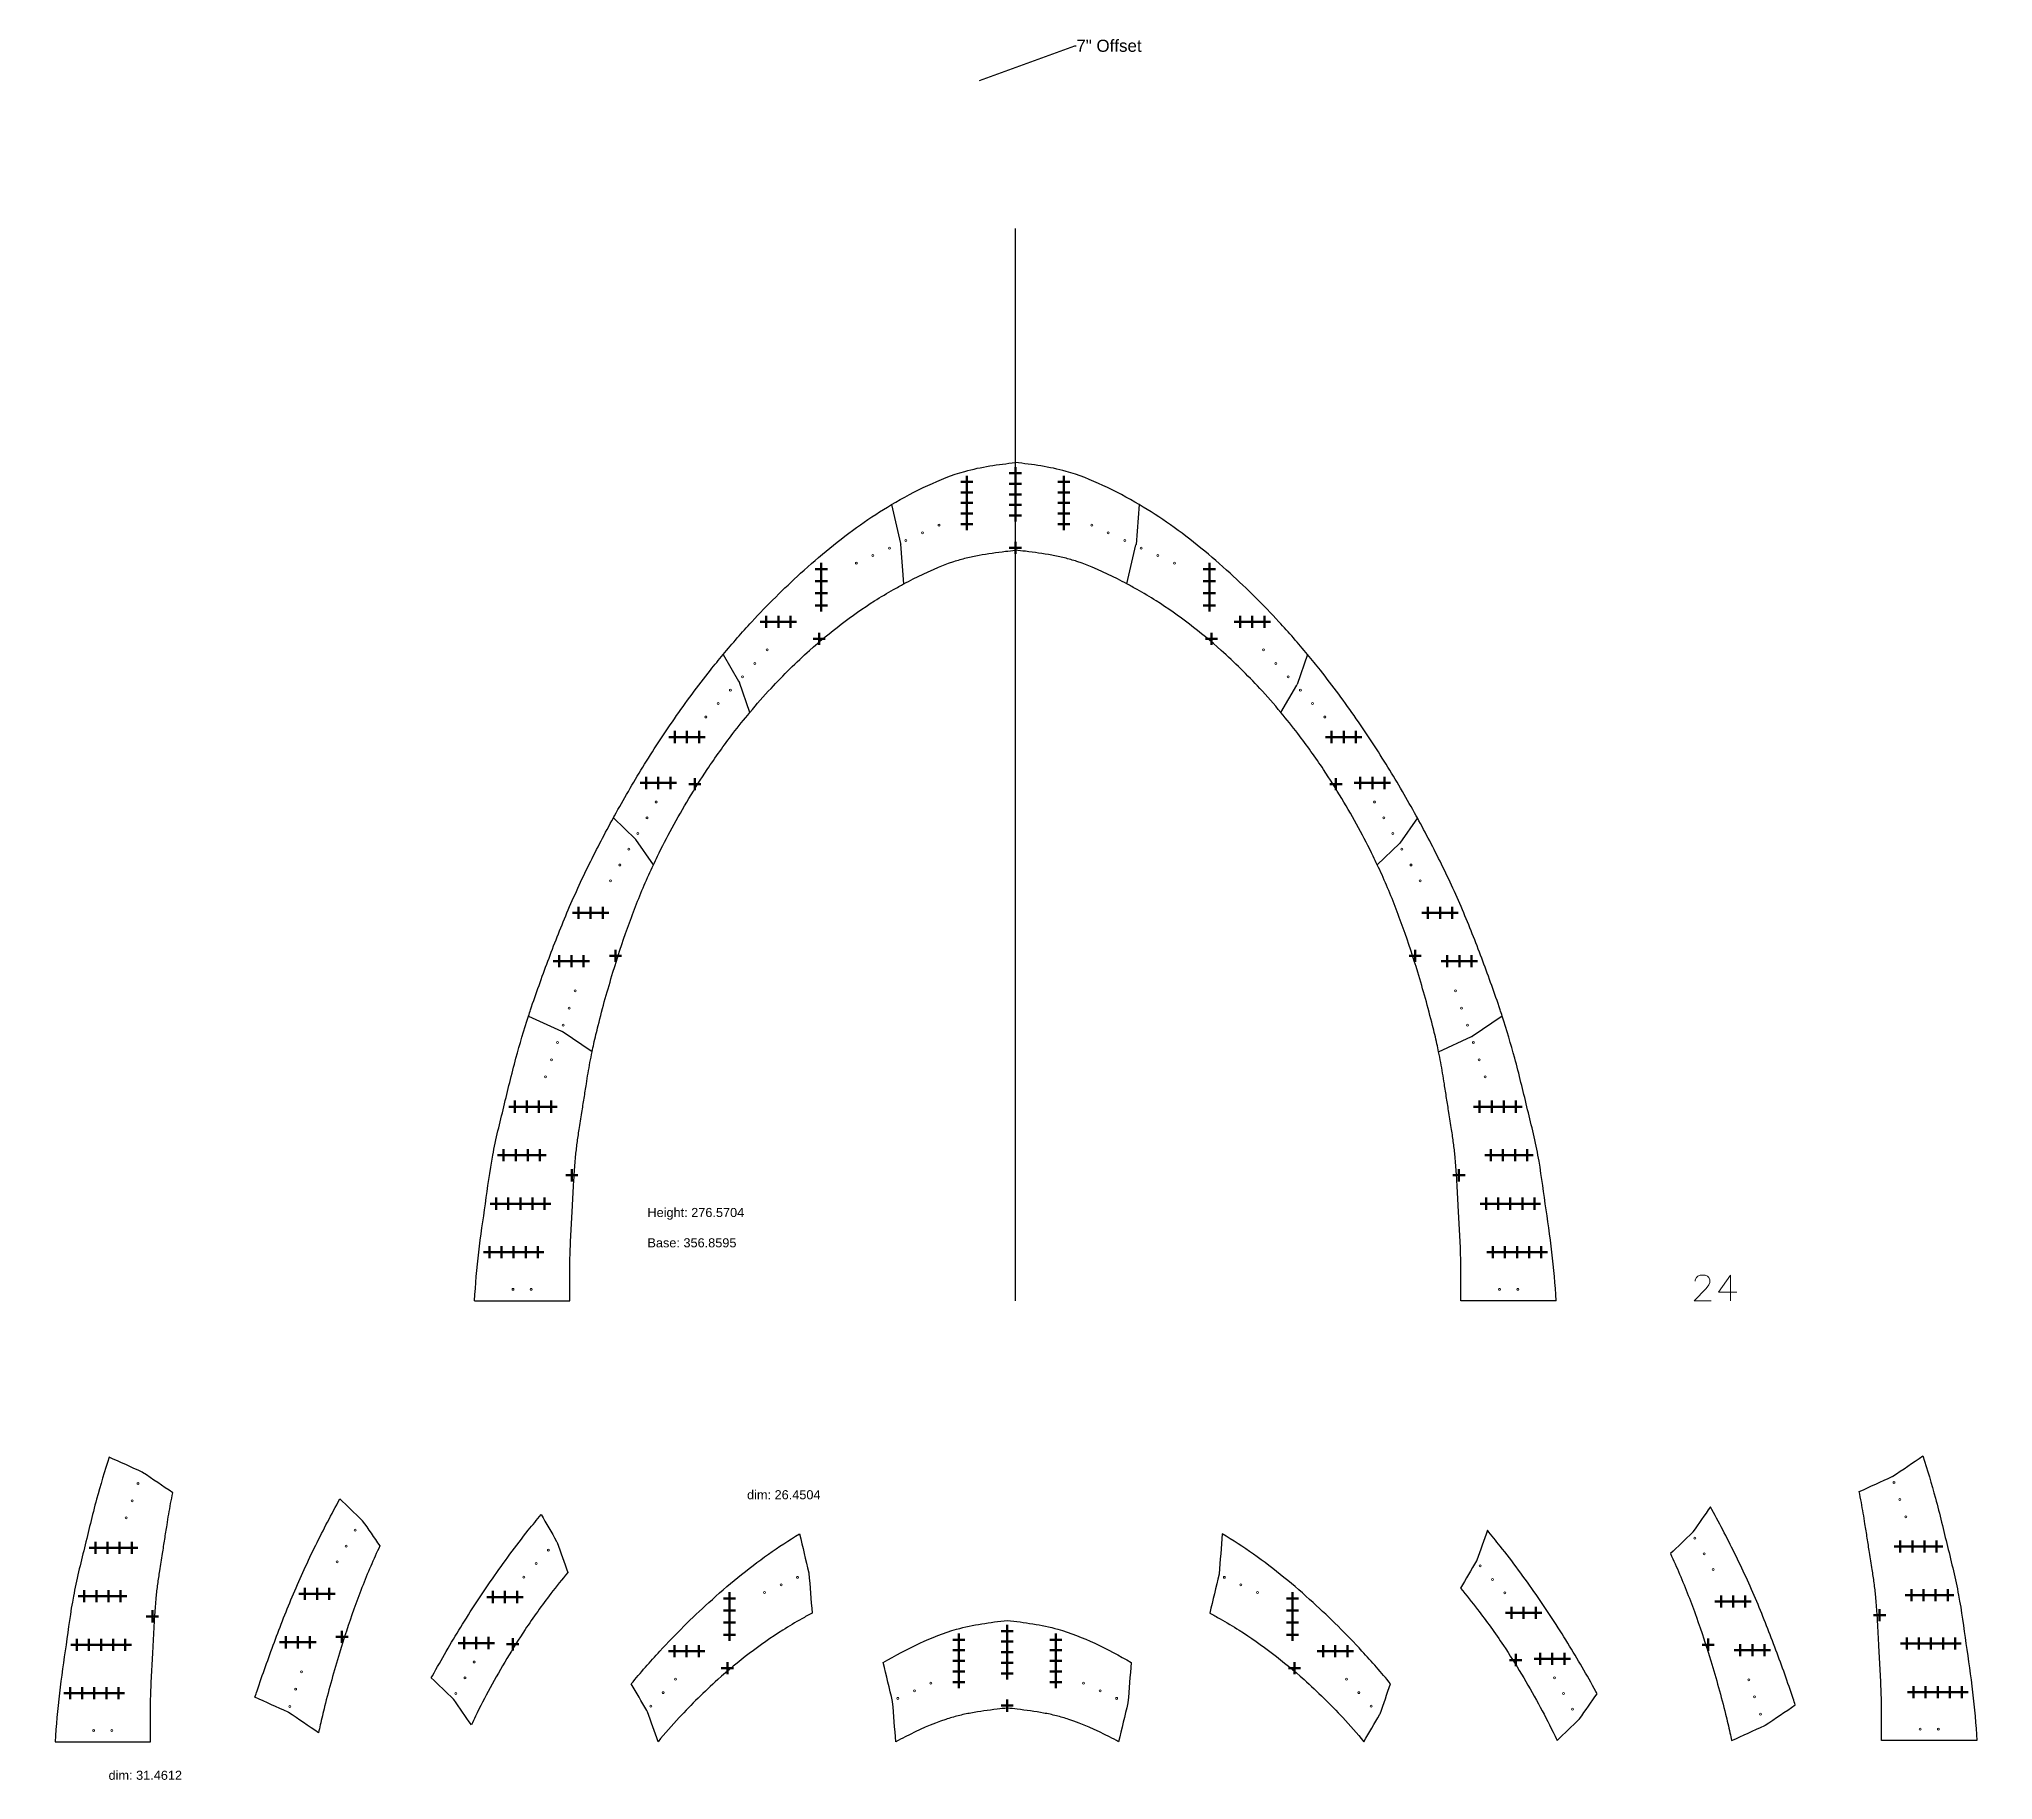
# Model space of a CAD drawing. Header units: inches. Extents: x -241 to 10140, y -1696 to 865.
# Drawn here: x 5206 to 5850, y 37 to 611 of the extents above; entities that cross this region are included whole.
import ezdxf
from ezdxf import colors
from ezdxf.entities.mleader import LeaderData, LeaderLine
from ezdxf.math import Vec2, Vec3

# ---------------------------------------------------------------- set-up
doc = ezdxf.new("R2010")
doc.units = ezdxf.units.IN
doc.header["$MEASUREMENT"] = 0
doc.header["$PDMODE"] = 2
doc.header["$PDSIZE"] = 2
for name, color, linetype, lineweight in [('Annotation', 7, 'Continuous', 9), ('Drilling', 3, 'Continuous', 13), ('Engrave', 4, 'Continuous', 50)]:
    doc.layers.add(name, color=color, linetype=linetype, lineweight=lineweight)
doc.styles.get("Standard").update_dxf_attribs({"font": 'Arial.ttf'})

msp = doc.modelspace()

# ---------------------------------------------------------------- texts
at = {"layer": 'Annotation', "char_height": 3, "attachment_point": 1}
for s, insert in [('Height: 276.5704\\P \\PBase: 356.8595', (5406.29957, 225.43693)), ('dim: 26.4504', (5439.16027, 132.31082)), ('dim: 31.4612', (5228.55189, 39.75953))]:
    msp.add_mtext_dynamic_manual_height_columns(s, width=45.2101633, gutter_width=1, heights=[0], dxfattribs=dict(at, insert=insert))

# ---------------------------------------------------------------- blocks, each defined once
blk = doc.blocks.new('*U1854')
at = {"layer": 'Engrave'}
blk.add_point((0, 0), dxfattribs=at)
blk = doc.blocks.new('*U1855')
at = {"layer": 'Engrave', "color": 0, "linetype": 'ByBlock', "lineweight": -2, "transparency": 16777216}
for p in [(0, 0), (4, 0), (8, 0), (12, 0), (16, 0)]:
    blk.add_blockref('*U1854', p, dxfattribs=at)
blk = doc.blocks.new('*U1856')
at = {"layer": 'Engrave'}
blk.add_point((0, 0), dxfattribs=at)
blk = doc.blocks.new('*U1857')
at = {"layer": 'Engrave', "color": 0, "linetype": 'ByBlock', "lineweight": -2, "transparency": 16777216}
for p in [(0, 0), (4, 0), (8, 0), (12, 0), (16, 0)]:
    blk.add_blockref('*U1856', p, dxfattribs=at)
blk = doc.blocks.new('*U1858')
at = {"layer": 'Engrave'}
blk.add_point((0, 0), dxfattribs=at)
blk = doc.blocks.new('*U1859')
at = {"layer": 'Engrave', "color": 0, "linetype": 'ByBlock', "lineweight": -2, "transparency": 16777216}
for p in [(0, 0), (4, 0), (8, 0), (12, 0)]:
    blk.add_blockref('*U1858', p, dxfattribs=at)
blk = doc.blocks.new('*U1860')
at = {"layer": 'Engrave'}
blk.add_point((0, 0), dxfattribs=at)
blk = doc.blocks.new('*U1861')
at = {"layer": 'Engrave', "color": 0, "linetype": 'ByBlock', "lineweight": -2, "transparency": 16777216}
for p in [(0, 0), (4, 0), (8, 0), (12, 0)]:
    blk.add_blockref('*U1860', p, dxfattribs=at)
blk = doc.blocks.new('*U1862')
at = {"layer": 'Engrave'}
blk.add_point((0, 0), dxfattribs=at)
blk = doc.blocks.new('*U1863')
at = {"layer": 'Engrave', "color": 0, "linetype": 'ByBlock', "lineweight": -2, "transparency": 16777216}
for p in [(0, 0), (4, 0), (8, 0)]:
    blk.add_blockref('*U1862', p, dxfattribs=at)
blk = doc.blocks.new('*U1864')
at = {"layer": 'Engrave'}
blk.add_point((0, 0), dxfattribs=at)
blk = doc.blocks.new('*U1865')
at = {"layer": 'Engrave', "color": 0, "linetype": 'ByBlock', "lineweight": -2, "transparency": 16777216}
for p in [(0, 0), (4, 0), (8, 0)]:
    blk.add_blockref('*U1864', p, dxfattribs=at)
blk = doc.blocks.new('*U1868')
at = {"layer": 'Engrave'}
blk.add_point((0, 0), dxfattribs=at)
blk = doc.blocks.new('*U1869')
at = {"layer": 'Engrave', "color": 0, "linetype": 'ByBlock', "lineweight": -2, "transparency": 16777216}
for p in [(0, 0), (4, 0), (8, 0)]:
    blk.add_blockref('*U1868', p, dxfattribs=at)
blk = doc.blocks.new('*U1870')
at = {"layer": 'Engrave'}
blk.add_point((0, 0), dxfattribs=at)
blk = doc.blocks.new('*U1871')
at = {"layer": 'Engrave', "color": 0, "linetype": 'ByBlock', "lineweight": -2, "transparency": 16777216}
for p in [(0, 0), (4, 0), (8, 0)]:
    blk.add_blockref('*U1870', p, dxfattribs=at)
blk = doc.blocks.new('*U1872')
at = {"layer": 'Engrave'}
blk.add_point((0, 0), dxfattribs=at)
blk = doc.blocks.new('*U1873')
at = {"layer": 'Engrave', "color": 0, "linetype": 'ByBlock', "lineweight": -2, "transparency": 16777216}
for p in [(0, 0), (3.5, 0), (7, 0), (10.5, 0), (14, 0)]:
    blk.add_blockref('*U1872', p, dxfattribs=at)
blk = doc.blocks.new('*U1874')
at = {"layer": 'Engrave'}
blk.add_point((0, 0), dxfattribs=at)
blk = doc.blocks.new('*U1875')
at = {"layer": 'Engrave', "color": 0, "linetype": 'ByBlock', "lineweight": -2, "transparency": 16777216}
for p in [(0, 0), (4, 0), (8, 0), (12, 0)]:
    blk.add_blockref('*U1874', p, dxfattribs=at)
blk = doc.blocks.new('*U1892')
at = {"layer": 'Engrave'}
blk.add_point((0, 0), dxfattribs=at)
blk = doc.blocks.new('*U1893')
at = {"layer": 'Engrave', "color": 0, "linetype": 'ByBlock', "lineweight": -2, "transparency": 16777216}
for p in [(0, 0), (3.5, 0), (7, 0), (10.5, 0), (14, 0)]:
    blk.add_blockref('*U1892', p, dxfattribs=at)
blk = doc.blocks.new('*U1898')
at = {"layer": 'Engrave'}
blk.add_point((0, 0), dxfattribs=at)
blk = doc.blocks.new('*U1899')
at = {"layer": 'Engrave', "color": 0, "linetype": 'ByBlock', "lineweight": -2, "transparency": 16777216}
for p in [(0, 0), (3.5, 0), (7, 0), (10.5, 0), (14, 0)]:
    blk.add_blockref('*U1898', p, dxfattribs=at)
blk = doc.blocks.new('*U2606')
at = {"layer": 'Engrave'}
blk.add_point((0, 0), dxfattribs=at)
blk = doc.blocks.new('*U2608')
at = {"layer": 'Engrave', "color": 0, "linetype": 'ByBlock', "lineweight": -2, "transparency": 16777216}
for p in [(0, 0), (4, 0), (8, 0)]:
    blk.add_blockref('*U2606', p, dxfattribs=at)
blk = doc.blocks.new('*U2609')
at = {"layer": 'Engrave'}
blk.add_point((0, 0), dxfattribs=at)
blk = doc.blocks.new('*U2611')
at = {"layer": 'Engrave', "color": 0, "linetype": 'ByBlock', "lineweight": -2, "transparency": 16777216}
for p in [(0, 0), (4, 0), (8, 0), (12, 0), (16, 0)]:
    blk.add_blockref('*U2609', p, dxfattribs=at)
blk = doc.blocks.new('*U2612')
at = {"layer": 'Engrave'}
blk.add_point((0, 0), dxfattribs=at)
blk = doc.blocks.new('*U2613')
at = {"layer": 'Engrave', "color": 0, "linetype": 'ByBlock', "lineweight": -2, "transparency": 16777216}
for p in [(0, 0), (4, 0), (8, 0), (12, 0), (16, 0)]:
    blk.add_blockref('*U2612', p, dxfattribs=at)
blk = doc.blocks.new('*U2614')
at = {"layer": 'Engrave'}
blk.add_point((0, 0), dxfattribs=at)
blk = doc.blocks.new('*U2615')
at = {"layer": 'Engrave', "color": 0, "linetype": 'ByBlock', "lineweight": -2, "transparency": 16777216}
for p in [(0, 0), (4, 0), (8, 0), (12, 0)]:
    blk.add_blockref('*U2614', p, dxfattribs=at)
blk = doc.blocks.new('*U2616')
at = {"layer": 'Engrave'}
blk.add_point((0, 0), dxfattribs=at)
blk = doc.blocks.new('*U2617')
at = {"layer": 'Engrave', "color": 0, "linetype": 'ByBlock', "lineweight": -2, "transparency": 16777216}
for p in [(0, 0), (4, 0), (8, 0), (12, 0)]:
    blk.add_blockref('*U2616', p, dxfattribs=at)
blk = doc.blocks.new('*U2618')
at = {"layer": 'Engrave'}
blk.add_point((0, 0), dxfattribs=at)
blk = doc.blocks.new('*U2619')
at = {"layer": 'Engrave', "color": 0, "linetype": 'ByBlock', "lineweight": -2, "transparency": 16777216}
for p in [(0, 0), (4, 0), (8, 0)]:
    blk.add_blockref('*U2618', p, dxfattribs=at)
blk = doc.blocks.new('*U2620')
at = {"layer": 'Engrave'}
blk.add_point((0, 0), dxfattribs=at)
blk = doc.blocks.new('*U2621')
at = {"layer": 'Engrave', "color": 0, "linetype": 'ByBlock', "lineweight": -2, "transparency": 16777216}
for p in [(0, 0), (4, 0), (8, 0)]:
    blk.add_blockref('*U2620', p, dxfattribs=at)
blk = doc.blocks.new('*U2622')
at = {"layer": 'Engrave'}
blk.add_point((0, 0), dxfattribs=at)
blk = doc.blocks.new('*U2623')
at = {"layer": 'Engrave', "color": 0, "linetype": 'ByBlock', "lineweight": -2, "transparency": 16777216}
for p in [(0, 0), (4, 0), (8, 0)]:
    blk.add_blockref('*U2622', p, dxfattribs=at)
blk = doc.blocks.new('*U2624')
at = {"layer": 'Engrave'}
blk.add_point((0, 0), dxfattribs=at)
blk = doc.blocks.new('*U2625')
at = {"layer": 'Engrave', "color": 0, "linetype": 'ByBlock', "lineweight": -2, "transparency": 16777216}
for p in [(0, 0), (4, 0), (8, 0)]:
    blk.add_blockref('*U2624', p, dxfattribs=at)
blk = doc.blocks.new('*U2626')
at = {"layer": 'Engrave'}
blk.add_point((0, 0), dxfattribs=at)
blk = doc.blocks.new('*U2627')
at = {"layer": 'Engrave', "color": 0, "linetype": 'ByBlock', "lineweight": -2, "transparency": 16777216}
for p in [(0, 0), (4, 0), (8, 0), (12, 0)]:
    blk.add_blockref('*U2626', p, dxfattribs=at)
blk = doc.blocks.new('*U2628')
at = {"layer": 'Engrave'}
blk.add_point((0, 0), dxfattribs=at)
blk = doc.blocks.new('*U2629')
at = {"layer": 'Engrave', "color": 0, "linetype": 'ByBlock', "lineweight": -2, "transparency": 16777216}
for p in [(0, 0), (4, 0), (8, 0)]:
    blk.add_blockref('*U2628', p, dxfattribs=at)
blk = doc.blocks.new('*U2650')
at = {"layer": 'Engrave'}
blk.add_point((0, 0), dxfattribs=at)
blk = doc.blocks.new('*U2652')
at = {"layer": 'Engrave', "color": 0, "linetype": 'ByBlock', "lineweight": -2, "transparency": 16777216}
for p in [(0, 0), (4, 0), (8, 0), (12, 0), (16, 0)]:
    blk.add_blockref('*U2650', p, dxfattribs=at)
blk = doc.blocks.new('*U2653')
at = {"layer": 'Engrave'}
blk.add_point((0, 0), dxfattribs=at)
blk = doc.blocks.new('*U2654')
at = {"layer": 'Engrave', "color": 0, "linetype": 'ByBlock', "lineweight": -2, "transparency": 16777216}
for p in [(0, 0), (4, 0), (8, 0), (12, 0), (16, 0)]:
    blk.add_blockref('*U2653', p, dxfattribs=at)
blk = doc.blocks.new('*U2655')
at = {"layer": 'Engrave'}
blk.add_point((0, 0), dxfattribs=at)
blk = doc.blocks.new('*U2656')
at = {"layer": 'Engrave', "color": 0, "linetype": 'ByBlock', "lineweight": -2, "transparency": 16777216}
for p in [(0, 0), (4, 0), (8, 0), (12, 0)]:
    blk.add_blockref('*U2655', p, dxfattribs=at)
blk = doc.blocks.new('*U2657')
at = {"layer": 'Engrave'}
blk.add_point((0, 0), dxfattribs=at)
blk = doc.blocks.new('*U2658')
at = {"layer": 'Engrave', "color": 0, "linetype": 'ByBlock', "lineweight": -2, "transparency": 16777216}
for p in [(0, 0), (4, 0), (8, 0), (12, 0)]:
    blk.add_blockref('*U2657', p, dxfattribs=at)
blk = doc.blocks.new('*U2665')
at = {"layer": 'Engrave'}
blk.add_point((0, 0), dxfattribs=at)
blk = doc.blocks.new('*U2667')
at = {"layer": 'Engrave', "color": 0, "linetype": 'ByBlock', "lineweight": -2, "transparency": 16777216}
for p in [(0, 0), (4, 0), (8, 0)]:
    blk.add_blockref('*U2665', p, dxfattribs=at)
blk = doc.blocks.new('*U2668')
at = {"layer": 'Engrave'}
blk.add_point((0, 0), dxfattribs=at)
blk = doc.blocks.new('*U2669')
at = {"layer": 'Engrave', "color": 0, "linetype": 'ByBlock', "lineweight": -2, "transparency": 16777216}
for p in [(0, 0), (4, 0), (8, 0)]:
    blk.add_blockref('*U2668', p, dxfattribs=at)
blk = doc.blocks.new('*U2676')
at = {"layer": 'Engrave'}
blk.add_point((0, 0), dxfattribs=at)
blk = doc.blocks.new('*U2678')
at = {"layer": 'Engrave', "color": 0, "linetype": 'ByBlock', "lineweight": -2, "transparency": 16777216}
for p in [(0, 0), (4, 0), (8, 0)]:
    blk.add_blockref('*U2676', p, dxfattribs=at)
blk = doc.blocks.new('*U2679')
at = {"layer": 'Engrave'}
blk.add_point((0, 0), dxfattribs=at)
blk = doc.blocks.new('*U2680')
at = {"layer": 'Engrave', "color": 0, "linetype": 'ByBlock', "lineweight": -2, "transparency": 16777216}
for p in [(0, 0), (4, 0), (8, 0)]:
    blk.add_blockref('*U2679', p, dxfattribs=at)
blk = doc.blocks.new('*U2687')
at = {"layer": 'Engrave'}
blk.add_point((0, 0), dxfattribs=at)
blk = doc.blocks.new('*U2689')
at = {"layer": 'Engrave', "color": 0, "linetype": 'ByBlock', "lineweight": -2, "transparency": 16777216}
for p in [(0, 0), (4, 0), (8, 0)]:
    blk.add_blockref('*U2687', p, dxfattribs=at)
blk = doc.blocks.new('*U2690')
at = {"layer": 'Engrave'}
blk.add_point((0, 0), dxfattribs=at)
blk = doc.blocks.new('*U2691')
at = {"layer": 'Engrave', "color": 0, "linetype": 'ByBlock', "lineweight": -2, "transparency": 16777216}
for p in [(0, 0), (4, 0), (8, 0), (12, 0)]:
    blk.add_blockref('*U2690', p, dxfattribs=at)
blk = doc.blocks.new('*U2700')
at = {"layer": 'Engrave'}
blk.add_point((0, 0), dxfattribs=at)
blk = doc.blocks.new('*U2702')
at = {"layer": 'Engrave', "color": 0, "linetype": 'ByBlock', "lineweight": -2, "transparency": 16777216}
for p in [(0, 0), (3.5, 0), (7, 0), (10.5, 0), (14, 0)]:
    blk.add_blockref('*U2700', p, dxfattribs=at)
blk = doc.blocks.new('*U2703')
at = {"layer": 'Engrave'}
blk.add_point((0, 0), dxfattribs=at)
blk = doc.blocks.new('*U2704')
at = {"layer": 'Engrave', "color": 0, "linetype": 'ByBlock', "lineweight": -2, "transparency": 16777216}
for p in [(0, 0), (3.5, 0), (7, 0), (10.5, 0), (14, 0)]:
    blk.add_blockref('*U2703', p, dxfattribs=at)
blk = doc.blocks.new('*U2705')
at = {"layer": 'Engrave'}
blk.add_point((0, 0), dxfattribs=at)
blk = doc.blocks.new('*U2706')
at = {"layer": 'Engrave', "color": 0, "linetype": 'ByBlock', "lineweight": -2, "transparency": 16777216}
for p in [(0, 0), (3.5, 0), (7, 0), (10.5, 0), (14, 0)]:
    blk.add_blockref('*U2705', p, dxfattribs=at)
blk = doc.blocks.new('*U2713')
at = {"layer": 'Engrave'}
blk.add_point((0, 0), dxfattribs=at)
blk = doc.blocks.new('*U2715')
at = {"layer": 'Engrave', "color": 0, "linetype": 'ByBlock', "lineweight": -2, "transparency": 16777216}
for p in [(0, 0), (4, 0), (8, 0)]:
    blk.add_blockref('*U2713', p, dxfattribs=at)
blk = doc.blocks.new('*U2716')
at = {"layer": 'Engrave'}
blk.add_point((0, 0), dxfattribs=at)
blk = doc.blocks.new('*U2717')
at = {"layer": 'Engrave', "color": 0, "linetype": 'ByBlock', "lineweight": -2, "transparency": 16777216}
for p in [(0, 0), (4, 0), (8, 0), (12, 0)]:
    blk.add_blockref('*U2716', p, dxfattribs=at)
blk = doc.blocks.new('*U2724')
at = {"layer": 'Engrave'}
blk.add_point((0, 0), dxfattribs=at)
blk = doc.blocks.new('*U2726')
at = {"layer": 'Engrave', "color": 0, "linetype": 'ByBlock', "lineweight": -2, "transparency": 16777216}
for p in [(0, 0), (4, 0), (8, 0)]:
    blk.add_blockref('*U2724', p, dxfattribs=at)
blk = doc.blocks.new('*U2727')
at = {"layer": 'Engrave'}
blk.add_point((0, 0), dxfattribs=at)
blk = doc.blocks.new('*U2728')
at = {"layer": 'Engrave', "color": 0, "linetype": 'ByBlock', "lineweight": -2, "transparency": 16777216}
for p in [(0, 0), (4, 0), (8, 0)]:
    blk.add_blockref('*U2727', p, dxfattribs=at)
blk = doc.blocks.new('*U2735')
at = {"layer": 'Engrave'}
blk.add_point((0, 0), dxfattribs=at)
blk = doc.blocks.new('*U2737')
at = {"layer": 'Engrave', "color": 0, "linetype": 'ByBlock', "lineweight": -2, "transparency": 16777216}
for p in [(0, 0), (4, 0), (8, 0)]:
    blk.add_blockref('*U2735', p, dxfattribs=at)
blk = doc.blocks.new('*U2738')
at = {"layer": 'Engrave'}
blk.add_point((0, 0), dxfattribs=at)
blk = doc.blocks.new('*U2739')
at = {"layer": 'Engrave', "color": 0, "linetype": 'ByBlock', "lineweight": -2, "transparency": 16777216}
for p in [(0, 0), (4, 0), (8, 0)]:
    blk.add_blockref('*U2738', p, dxfattribs=at)
blk = doc.blocks.new('*U2750')
at = {"layer": 'Engrave'}
blk.add_point((0, 0), dxfattribs=at)
blk = doc.blocks.new('*U2752')
at = {"layer": 'Engrave', "color": 0, "linetype": 'ByBlock', "lineweight": -2, "transparency": 16777216}
for p in [(0, 0), (4, 0), (8, 0), (12, 0), (16, 0)]:
    blk.add_blockref('*U2750', p, dxfattribs=at)
blk = doc.blocks.new('*U2753')
at = {"layer": 'Engrave'}
blk.add_point((0, 0), dxfattribs=at)
blk = doc.blocks.new('*U2754')
at = {"layer": 'Engrave', "color": 0, "linetype": 'ByBlock', "lineweight": -2, "transparency": 16777216}
for p in [(0, 0), (4, 0), (8, 0), (12, 0), (16, 0)]:
    blk.add_blockref('*U2753', p, dxfattribs=at)
blk = doc.blocks.new('*U2755')
at = {"layer": 'Engrave'}
blk.add_point((0, 0), dxfattribs=at)
blk = doc.blocks.new('*U2756')
at = {"layer": 'Engrave', "color": 0, "linetype": 'ByBlock', "lineweight": -2, "transparency": 16777216}
for p in [(0, 0), (4, 0), (8, 0), (12, 0)]:
    blk.add_blockref('*U2755', p, dxfattribs=at)
blk = doc.blocks.new('*U2757')
at = {"layer": 'Engrave'}
blk.add_point((0, 0), dxfattribs=at)
blk = doc.blocks.new('*U2758')
at = {"layer": 'Engrave', "color": 0, "linetype": 'ByBlock', "lineweight": -2, "transparency": 16777216}
for p in [(0, 0), (4, 0), (8, 0), (12, 0)]:
    blk.add_blockref('*U2757', p, dxfattribs=at)

# ---------------------------------------------------------------- linework, layer by layer
for p, q in [((5527.65793, 194.83764), (5527.65793, 548.57224)), ((5486.77111, 457.47771), (5489.81302, 444.64599)), ((5568.54474, 457.47771), (5567.47255, 444.33402)), ((5489.81302, 444.64599), (5489.83668, 444.49663)), ((5490.90887, 431.35293), (5489.83668, 444.49663)), ((5564.40698, 431.35293), (5567.44889, 444.18465)), ((5567.47255, 444.33402), (5567.44889, 444.18465)), ((5431.26881, 408.03549), (5436.3739, 399.19321)), ((5624.04704, 408.03549), (5620.58489, 398.14774)), ((5436.3739, 399.19321), (5436.61859, 398.80869)), ((5440.08074, 388.92094), (5436.61859, 398.80869)), ((5615.23511, 388.92094), (5620.50533, 397.97516)), ((5620.50533, 397.97516), (5620.58489, 398.14774)), ((5395.05577, 354.11765), (5402.35175, 347.10746)), ((5660.26008, 354.11765), (5654.47754, 345.81487)), ((5402.35175, 347.10746), (5402.4795, 346.95789)), ((5408.26204, 338.6551), (5402.4795, 346.95789)), ((5647.05381, 338.6551), (5654.34979, 345.66529)), ((5654.34979, 345.66529), (5654.47754, 345.81487)), ((5367.06988, 288.73851), (5377.9758, 283.77307)), ((5377.9758, 283.77307), (5378.12091, 283.6918)), ((5388.05297, 276.98741), (5378.12091, 283.6918)), ((5688.24597, 288.73851), (5678.31391, 282.03412)), ((5667.26288, 276.98741), (5678.1688, 281.95285)), ((5678.1688, 281.95285), (5678.31391, 282.03412)), ((5349.22819, 194.83764), (5380.68943, 194.83764)), ((5706.08766, 194.83764), (5674.62642, 194.83764))]:
    msp.add_line(p, q)
for points, knots in [([(5486.77111, 457.47771), (5490.66736, 459.78569), (5498.51396, 463.9509), (5512.0533, 469.43739), (5522.01587, 470.6958), (5527.65459, 471.40804)], [306.700317388, 306.700317388, 306.700317388, 306.700317388, 320.271558645, 333.282579158, 350.250200525, 350.250200525, 350.250200525, 350.250200525]), ([(5568.54474, 457.47771), (5564.64849, 459.78569), (5556.80189, 463.9509), (5543.26255, 469.43739), (5533.29998, 470.6958), (5527.66126, 471.40804)], [306.700317388, 306.700317388, 306.700317388, 306.700317388, 320.271558645, 333.282579158, 350.250200525, 350.250200525, 350.250200525, 350.250200525]), ([(5431.26881, 408.03549), (5434.32538, 411.71741), (5442.45578, 421.02603), (5457.24416, 435.6984), (5472.75369, 448.56098), (5483.26927, 455.40337), (5486.77111, 457.47771)], [232.065204778, 232.065204778, 232.065204778, 232.065204778, 246.416893489, 269.121656611, 294.502865272, 306.700317388, 306.700317388, 306.700317388, 306.700317388]), ([(5624.04704, 408.03549), (5620.99047, 411.71741), (5612.86007, 421.02603), (5598.07169, 435.6984), (5582.56216, 448.56098), (5572.04658, 455.40337), (5568.54474, 457.47771)], [232.065204778, 232.065204778, 232.065204778, 232.065204778, 246.416893489, 269.121656611, 294.502865272, 306.700317388, 306.700317388, 306.700317388, 306.700317388]), ([(5490.90887, 431.35293), (5491.92792, 431.896), (5492.9539, 432.42969), (5498.36721, 435.18364), (5502.81353, 437.23917), (5508.71351, 439.1808), (5510.07793, 439.57468), (5512.84927, 440.26372), (5514.25371, 440.56128), (5518.51404, 441.34935), (5521.41702, 441.73488), (5525.45166, 442.21028), (5526.55307, 442.33406), (5527.65793, 442.45784)], [276.085583828, 276.085583828, 276.085583828, 276.085583828, 279.585374141, 279.585374141, 294.433615271, 294.433615271, 298.875085525, 298.875085525, 303.31655578, 303.31655578, 312.199496289, 312.199496289, 315.514728217, 315.514728217, 315.514728217, 315.514728217]), ([(5564.40698, 431.35293), (5563.38793, 431.896), (5562.36195, 432.42969), (5556.94864, 435.18364), (5552.50232, 437.23917), (5546.60234, 439.1808), (5545.23792, 439.57468), (5542.46658, 440.26372), (5541.06214, 440.56128), (5536.80181, 441.34935), (5533.89883, 441.73488), (5529.86419, 442.21028), (5528.76278, 442.33406), (5527.65793, 442.45784)], [276.085583828, 276.085583828, 276.085583828, 276.085583828, 279.585374141, 279.585374141, 294.433615271, 294.433615271, 298.875085525, 298.875085525, 303.31655578, 303.31655578, 312.199496289, 312.199496289, 315.514728217, 315.514728217, 315.514728217, 315.514728217]), ([(5440.08074, 388.92094), (5442.34143, 391.63229), (5444.66872, 394.28618), (5451.11756, 401.25059), (5455.36795, 405.44142), (5463.1615, 412.41287), (5466.62365, 415.28785), (5473.76473, 420.75619), (5477.44153, 423.34518), (5483.28538, 427.04372), (5485.37962, 428.28998), (5488.63224, 430.12323), (5489.7662, 430.74398), (5490.90887, 431.35293)], [208.702376929, 208.702376929, 208.702376929, 208.702376929, 219.389578066, 219.389578066, 237.456801127, 237.456801127, 251.096967069, 251.096967069, 264.737133011, 264.737133011, 272.161253576, 272.161253576, 276.085583828, 276.085583828, 276.085583828, 276.085583828]), ([(5615.23511, 388.92094), (5612.97442, 391.63229), (5610.64713, 394.28618), (5604.19829, 401.25059), (5599.9479, 405.44142), (5592.15435, 412.41287), (5588.6922, 415.28785), (5581.55112, 420.75619), (5577.87432, 423.34518), (5572.03047, 427.04372), (5569.93623, 428.28998), (5566.68361, 430.12323), (5565.54965, 430.74398), (5564.40698, 431.35293)], [208.702376929, 208.702376929, 208.702376929, 208.702376929, 219.389578066, 219.389578066, 237.456801127, 237.456801127, 251.096967069, 251.096967069, 264.737133011, 264.737133011, 272.161253576, 272.161253576, 276.085583828, 276.085583828, 276.085583828, 276.085583828]), ([(5395.05577, 354.11765), (5395.18749, 354.35777), (5398.29177, 360.00384), (5404.71509, 371.09423), (5415.19045, 387.16882), (5424.25729, 399.42707), (5429.84394, 406.3191), (5431.26881, 408.03549)], [167.02459459, 167.02459459, 167.02459459, 167.02459459, 167.846144492, 186.352272597, 205.459506901, 225.37494757, 232.065204778, 232.065204778, 232.065204778, 232.065204778]), ([(5660.26008, 354.11765), (5660.12836, 354.35777), (5657.02408, 360.00384), (5650.60076, 371.09423), (5640.1254, 387.16882), (5631.05856, 399.42707), (5625.47191, 406.3191), (5624.04704, 408.03549)], [167.02459459, 167.02459459, 167.02459459, 167.02459459, 167.846144492, 186.352272597, 205.459506901, 225.37494757, 232.065204778, 232.065204778, 232.065204778, 232.065204778]), ([(5408.26204, 338.6551), (5408.70219, 339.59234), (5409.14925, 340.52644), (5411.13883, 344.6059), (5412.75109, 347.72029), (5416.21583, 354.0993), (5418.07298, 357.36163), (5421.92313, 363.79284), (5423.91877, 366.96214), (5428.69433, 374.11925), (5431.5321, 378.07303), (5436.31003, 384.30061), (5438.17164, 386.63127), (5440.08074, 388.92094)], [148.556415698, 148.556415698, 148.556415698, 148.556415698, 151.691876826, 151.691876826, 162.295503666, 162.295503666, 173.625705687, 173.625705687, 184.955907708, 184.955907708, 199.677304618, 199.677304618, 208.702376929, 208.702376929, 208.702376929, 208.702376929]), ([(5647.05381, 338.6551), (5646.61366, 339.59234), (5646.1666, 340.52644), (5644.17702, 344.6059), (5642.56476, 347.72029), (5639.10002, 354.0993), (5637.24287, 357.36163), (5633.39272, 363.79284), (5631.39708, 366.96214), (5626.62152, 374.11925), (5623.78375, 378.07303), (5619.00582, 384.30061), (5617.14421, 386.63127), (5615.23511, 388.92094)], [148.556415698, 148.556415698, 148.556415698, 148.556415698, 151.691876826, 151.691876826, 162.295503666, 162.295503666, 173.625705687, 173.625705687, 184.955907708, 184.955907708, 199.677304618, 199.677304618, 208.702376929, 208.702376929, 208.702376929, 208.702376929]), ([(5367.06988, 288.73851), (5367.29761, 289.43904), (5369.29746, 295.51787), (5373.43055, 306.92353), (5379.64499, 323.03294), (5386.91368, 338.79088), (5392.29347, 349.08218), (5395.05577, 354.11765)], [95.804487101, 95.804487101, 95.804487101, 95.804487101, 98.01390838, 114.99905507, 132.195855849, 149.79613957, 167.02459459, 167.02459459, 167.02459459, 167.02459459]), ([(5688.24597, 288.73851), (5688.01824, 289.43904), (5686.01839, 295.51787), (5681.8853, 306.92353), (5675.67086, 323.03294), (5668.40217, 338.79088), (5663.02238, 349.08218), (5660.26008, 354.11765)], [95.804487101, 95.804487101, 95.804487101, 95.804487101, 98.01390838, 114.99905507, 132.195855849, 149.79613957, 167.02459459, 167.02459459, 167.02459459, 167.02459459]), ([(5388.05297, 276.98741), (5388.22994, 277.84292), (5388.41296, 278.69756), (5389.05284, 281.59348), (5389.53572, 283.63119), (5390.77762, 288.61457), (5391.56089, 291.55814), (5393.194, 297.42249), (5394.04707, 300.34408), (5396.41987, 308.11825), (5397.99647, 312.95292), (5401.40336, 322.51584), (5403.23869, 327.24575), (5406.20442, 334.17254), (5407.21365, 336.42274), (5408.26204, 338.6551)], [83.075627879, 83.075627879, 83.075627879, 83.075627879, 85.725760375, 85.725760375, 92.058850409, 92.058850409, 101.238720861, 101.238720861, 110.418591314, 110.418591314, 125.753420651, 125.753420651, 141.088249987, 141.088249987, 148.556415698, 148.556415698, 148.556415698, 148.556415698]), ([(5667.26288, 276.98741), (5667.08591, 277.84292), (5666.90289, 278.69756), (5666.26302, 281.59348), (5665.78013, 283.63119), (5664.53823, 288.61457), (5663.75497, 291.55814), (5662.12185, 297.42249), (5661.26878, 300.34408), (5658.89598, 308.11825), (5657.31938, 312.95292), (5653.91249, 322.51584), (5652.07716, 327.24575), (5649.11143, 334.17254), (5648.1022, 336.42274), (5647.05381, 338.6551)], [83.075627879, 83.075627879, 83.075627879, 83.075627879, 85.725760375, 85.725760375, 92.058850409, 92.058850409, 101.238720861, 101.238720861, 110.418591314, 110.418591314, 125.753420651, 125.753420651, 141.088249987, 141.088249987, 148.556415698, 148.556415698, 148.556415698, 148.556415698]), ([(5349.22819, 194.83764), (5349.63047, 200.17935), (5350.43723, 210.89226), (5352.93404, 226.83501), (5354.97788, 242.97102), (5358.96479, 258.86015), (5362.60677, 274.23497), (5365.5748, 284.13941), (5367.06988, 288.73851)], [0, 0, 0, 0, 16.062838512, 32.214313996, 48.397751418, 64.806060546, 81.299382002, 95.804487101, 95.804487101, 95.804487101, 95.804487101]), ([(5706.08766, 194.83764), (5705.68538, 200.17935), (5704.87862, 210.89226), (5702.38181, 226.83501), (5700.33797, 242.97102), (5696.35106, 258.86015), (5692.70908, 274.23497), (5689.74105, 284.13941), (5688.24597, 288.73851)], [0, 0, 0, 0, 16.062838512, 32.214313996, 48.397751418, 64.806060546, 81.299382002, 95.804487101, 95.804487101, 95.804487101, 95.804487101]), ([(5380.68943, 194.83764), (5380.67631, 197.53548), (5380.66332, 200.22723), (5380.68503, 205.23683), (5380.71356, 207.55643), (5380.84724, 212.48977), (5380.9671, 215.10966), (5381.24705, 220.37036), (5381.40644, 223.00856), (5381.6569, 227.51228), (5381.75061, 229.36996), (5381.94417, 233.0681), (5382.04495, 234.91109), (5382.28866, 238.63374), (5382.43271, 240.51294), (5382.75742, 243.86774), (5382.92669, 245.3448), (5383.31564, 248.30795), (5383.53284, 249.79198), (5384.04995, 253.14819), (5384.35682, 255.02247), (5384.91563, 258.48087), (5385.1652, 260.06312), (5385.65587, 263.215), (5385.8991, 264.78736), (5386.52544, 268.72088), (5386.9167, 271.07561), (5387.57279, 274.60789), (5387.80704, 275.79849), (5388.05297, 276.98741)], [0.025791351, 0.025791351, 0.025791351, 0.025791351, 8.116117494, 8.116117494, 15.121919372, 15.121919372, 23.053649902, 23.053649902, 30.985380432, 30.985380432, 36.544977309, 36.544977309, 42.104574186, 42.104574186, 47.822507118, 47.822507118, 52.367408496, 52.367408496, 56.912309874, 56.912309874, 62.620683013, 62.620683013, 67.399485411, 67.399485411, 72.17828781, 72.17828781, 79.392670341, 79.392670341, 83.075627879, 83.075627879, 83.075627879, 83.075627879]), ([(5674.62642, 194.83764), (5674.63954, 197.53548), (5674.65253, 200.22723), (5674.63082, 205.23683), (5674.60229, 207.55643), (5674.46861, 212.48977), (5674.34875, 215.10966), (5674.0688, 220.37036), (5673.90941, 223.00856), (5673.65895, 227.51228), (5673.56524, 229.36996), (5673.37169, 233.0681), (5673.2709, 234.91109), (5673.02719, 238.63374), (5672.88314, 240.51294), (5672.55843, 243.86774), (5672.38916, 245.3448), (5672.00021, 248.30795), (5671.78301, 249.79198), (5671.2659, 253.14819), (5670.95903, 255.02247), (5670.40022, 258.48087), (5670.15065, 260.06312), (5669.65998, 263.215), (5669.41676, 264.78736), (5668.79041, 268.72088), (5668.39915, 271.07561), (5667.74306, 274.60789), (5667.50882, 275.79849), (5667.26288, 276.98741)], [0.025791351, 0.025791351, 0.025791351, 0.025791351, 8.116117494, 8.116117494, 15.121919372, 15.121919372, 23.053649902, 23.053649902, 30.985380432, 30.985380432, 36.544977309, 36.544977309, 42.104574186, 42.104574186, 47.822507118, 47.822507118, 52.367408496, 52.367408496, 56.912309874, 56.912309874, 62.620683013, 62.620683013, 67.399485411, 67.399485411, 72.17828781, 72.17828781, 79.392670341, 79.392670341, 83.075627879, 83.075627879, 83.075627879, 83.075627879]), ([(5249.72822, 131.4686), (5249.48228, 130.27968), (5249.24804, 129.08908), (5248.59195, 125.5568), (5248.20068, 123.20207), (5247.57434, 119.26855), (5247.33112, 117.69619), (5246.84045, 114.54431), (5246.59088, 112.96206), (5246.03206, 109.50366), (5245.72519, 107.62938), (5245.20808, 104.27317), (5244.99089, 102.78914), (5244.60194, 99.82599), (5244.43267, 98.34893), (5244.10796, 94.99413), (5243.96391, 93.11493), (5243.7202, 89.39228), (5243.61941, 87.54929), (5243.42586, 83.85115), (5243.33215, 81.99347), (5243.08169, 77.48975), (5242.9223, 74.85155), (5242.64234, 69.59085), (5242.52249, 66.97096), (5242.38881, 62.03762), (5242.36027, 59.71802), (5242.33856, 54.70841), (5242.35155, 52.01667), (5242.36468, 49.31883), (5231.8776, 49.31883), (5221.39052, 49.31883), (5210.90344, 49.31883), (5211.30571, 54.66054), (5212.11248, 65.37345), (5214.60929, 81.3162), (5216.65313, 97.45221), (5220.64003, 113.34134), (5224.28202, 128.71616), (5227.25005, 138.6206), (5228.74513, 143.2197), (5232.38043, 141.56455), (5236.01574, 139.90941), (5239.65104, 138.25426), (5239.69941, 138.22717), (5239.74779, 138.20008), (5239.79616, 138.17299), (5243.10684, 135.9382), (5246.41753, 133.7034), (5249.72822, 131.4686)], [0, 0, 0, 0, 3.682957538, 3.682957538, 10.897340069, 10.897340069, 15.676142467, 15.676142467, 20.454944866, 20.454944866, 26.163318005, 26.163318005, 30.708219383, 30.708219383, 35.253120761, 35.253120761, 40.971053693, 40.971053693, 46.53065057, 46.53065057, 52.090247447, 52.090247447, 60.021977977, 60.021977977, 67.953708507, 67.953708507, 74.959510385, 74.959510385, 83.049836528, 83.049836528, 83.049836528, 84.049836528, 84.049836528, 84.049836528, 100.11267504, 116.264150524, 132.447587947, 148.855897074, 165.34921853, 179.854323629, 179.854323629, 179.854323629, 180.854323629, 180.854323629, 180.854323629, 181.854323629, 181.854323629, 181.854323629, 182.854323629, 182.854323629, 182.854323629, 182.854323629]), ([(5806.01207, 131.85408), (5806.258, 130.66516), (5806.49225, 129.47455), (5807.14834, 125.94228), (5807.5396, 123.58754), (5808.16594, 119.65403), (5808.40917, 118.08166), (5808.89984, 114.92978), (5809.14941, 113.34753), (5809.70822, 109.88914), (5810.01509, 108.01486), (5810.5322, 104.65865), (5810.7494, 103.17461), (5811.13835, 100.21147), (5811.30762, 98.73441), (5811.63233, 95.37961), (5811.77638, 93.50041), (5812.02009, 89.77776), (5812.12087, 87.93477), (5812.31443, 84.23663), (5812.40814, 82.37894), (5812.6586, 77.87522), (5812.81799, 75.23703), (5813.09794, 69.97632), (5813.2178, 67.35643), (5813.35148, 62.42309), (5813.38001, 60.10349), (5813.40172, 55.09389), (5813.38873, 52.40214), (5813.37561, 49.7043), (5823.86269, 49.7043), (5834.34977, 49.7043), (5844.83684, 49.7043), (5844.43457, 55.04602), (5843.62781, 65.75893), (5841.131, 81.70168), (5839.08716, 97.83769), (5835.10025, 113.72682), (5831.45827, 129.10164), (5828.49024, 139.00608), (5826.99516, 143.60518), (5823.68447, 141.37038), (5820.37379, 139.13559), (5817.0631, 136.90079), (5817.01473, 136.8737), (5816.96636, 136.84661), (5816.91798, 136.81952), (5813.28268, 135.16437), (5809.64737, 133.50923), (5806.01207, 131.85408)], [0, 0, 0, 0, 3.682957538, 3.682957538, 10.897340069, 10.897340069, 15.676142467, 15.676142467, 20.454944866, 20.454944866, 26.163318005, 26.163318005, 30.708219383, 30.708219383, 35.253120761, 35.253120761, 40.971053693, 40.971053693, 46.53065057, 46.53065057, 52.090247447, 52.090247447, 60.021977977, 60.021977977, 67.953708507, 67.953708507, 74.959510385, 74.959510385, 83.049836528, 83.049836528, 83.049836528, 84.049836528, 84.049836528, 84.049836528, 100.11267504, 116.264150524, 132.447587947, 148.855897074, 165.34921853, 179.854323629, 179.854323629, 179.854323629, 180.854323629, 180.854323629, 180.854323629, 181.854323629, 181.854323629, 181.854323629, 182.854323629, 182.854323629, 182.854323629, 182.854323629]), ([(5287.89407, 58.98215), (5291.20475, 56.74736), (5294.51544, 54.51256), (5297.82612, 52.27777), (5298.00309, 53.13328), (5298.18611, 53.98791), (5298.82599, 56.88383), (5299.30887, 58.92155), (5300.55077, 63.90493), (5301.33404, 66.8485), (5302.96715, 72.71284), (5303.82022, 75.63444), (5306.19303, 83.4086), (5307.76963, 88.24328), (5311.17651, 97.8062), (5313.01184, 102.5361), (5315.97758, 109.46289), (5316.98681, 111.71309), (5318.03519, 113.94545), (5316.10768, 116.71305), (5314.18016, 119.48064), (5312.25265, 122.24824), (5312.21007, 122.2981), (5312.16748, 122.34796), (5312.1249, 122.39782), (5309.69291, 124.73455), (5307.26091, 127.07128), (5304.82892, 129.40801), (5302.06662, 124.37254), (5296.68684, 114.08123), (5289.41815, 98.32329), (5283.2037, 82.21389), (5279.07062, 70.80822), (5277.07077, 64.7294), (5276.84303, 64.02886), (5280.47834, 62.37372), (5284.11364, 60.71857), (5287.74895, 59.06342), (5287.79732, 59.03633), (5287.84569, 59.00924), (5287.89407, 58.98215)], [0, 0, 0, 0, 1, 1, 1, 3.650132496, 3.650132496, 9.98322253, 9.98322253, 19.163092982, 19.163092982, 28.342963435, 28.342963435, 43.677792772, 43.677792772, 59.012622108, 59.012622108, 66.480787819, 66.480787819, 66.480787819, 67.480787819, 67.480787819, 67.480787819, 68.480787819, 68.480787819, 68.480787819, 69.480787819, 69.480787819, 69.480787819, 86.709242839, 104.30952656, 121.50632734, 138.491474029, 140.700895308, 140.700895308, 140.700895308, 141.700895308, 141.700895308, 141.700895308, 142.700895308, 142.700895308, 142.700895308, 142.700895308]), ([(5342.43395, 63.20322), (5344.36147, 60.43563), (5346.28898, 57.66803), (5348.21649, 54.90044), (5348.65665, 55.83768), (5349.10371, 56.77178), (5351.09328, 60.85124), (5352.70555, 63.96563), (5356.17029, 70.34464), (5358.02744, 73.60697), (5361.87759, 80.03818), (5363.87323, 83.20748), (5368.64879, 90.36459), (5371.48656, 94.31837), (5376.26449, 100.54595), (5378.12609, 102.87661), (5380.03519, 105.16628), (5378.88114, 108.46219), (5377.72709, 111.75811), (5376.57304, 115.05403), (5376.49148, 115.1822), (5376.40992, 115.31038), (5376.32836, 115.43855), (5374.62666, 118.38598), (5372.92496, 121.3334), (5371.22326, 124.28083), (5369.7984, 122.56444), (5364.21175, 115.67241), (5355.1449, 103.41416), (5344.66955, 87.33957), (5338.24623, 76.24918), (5335.14195, 70.60311), (5335.01022, 70.36299), (5337.44222, 68.02626), (5339.87421, 65.68953), (5342.3062, 63.3528), (5342.34879, 63.30294), (5342.39137, 63.25308), (5342.43395, 63.20322)], [0, 0, 0, 0, 1, 1, 1, 4.135461128, 4.135461128, 14.739087967, 14.739087967, 26.069289988, 26.069289988, 37.399492009, 37.399492009, 52.12088892, 52.12088892, 61.145961231, 61.145961231, 61.145961231, 62.145961231, 62.145961231, 62.145961231, 63.145961231, 63.145961231, 63.145961231, 64.145961231, 64.145961231, 64.145961231, 70.836218438, 90.751659107, 109.858893411, 128.365021517, 129.186571418, 129.186571418, 129.186571418, 130.186571418, 130.186571418, 130.186571418, 131.186571418, 131.186571418, 131.186571418, 131.186571418]), ([(5751.02179, 118.38217), (5751.06438, 118.43203), (5751.10696, 118.48189), (5751.14955, 118.53175), (5753.07706, 121.29935), (5755.00457, 124.06694), (5756.93209, 126.83454), (5759.69438, 121.79907), (5765.07417, 111.50776), (5772.34286, 95.74983), (5778.5573, 79.64042), (5782.69039, 68.23475), (5784.69024, 62.15593), (5784.91797, 61.4554), (5781.60729, 59.2206), (5778.2966, 56.98581), (5774.98591, 54.75101), (5774.93754, 54.72392), (5774.88917, 54.69683), (5774.8408, 54.66974), (5771.20549, 53.01459), (5767.57019, 51.35945), (5763.93488, 49.7043), (5763.75792, 50.55981), (5763.5749, 51.41444), (5762.93502, 54.31036), (5762.45213, 56.34808), (5761.21023, 61.33146), (5760.42697, 64.27503), (5758.79386, 70.13938), (5757.94079, 73.06097), (5755.56798, 80.83514), (5753.99138, 85.66981), (5750.58449, 95.23273), (5748.74916, 99.96263), (5745.78343, 106.88942), (5744.7742, 109.13962), (5743.72581, 111.37198), (5746.15781, 113.70871), (5748.5898, 116.04544), (5751.02179, 118.38217)], [0, 0, 0, 0, 1, 1, 1, 2, 2, 2, 19.22845502, 36.828738741, 54.025539521, 71.01068621, 73.220107489, 73.220107489, 73.220107489, 74.220107489, 74.220107489, 74.220107489, 75.220107489, 75.220107489, 75.220107489, 76.220107489, 76.220107489, 76.220107489, 78.870239985, 78.870239985, 85.203330019, 85.203330019, 94.383200472, 94.383200472, 103.563070924, 103.563070924, 118.897900261, 118.897900261, 134.232729597, 134.232729597, 141.700895308, 141.700895308, 141.700895308, 142.700895308, 142.700895308, 142.700895308, 142.700895308]), ([(5406.32485, 59.20658), (5407.4789, 55.91067), (5408.63295, 52.61475), (5409.787, 49.31883), (5412.04769, 52.03019), (5414.37499, 54.68407), (5420.82383, 61.64848), (5425.07421, 65.83932), (5432.86777, 72.81077), (5436.32992, 75.68575), (5443.47099, 81.15409), (5447.14779, 83.74308), (5452.99164, 87.44161), (5455.08589, 88.68788), (5458.3385, 90.52112), (5459.47246, 91.14187), (5460.61513, 91.75082), (5460.25774, 96.13206), (5459.90034, 100.51329), (5459.54294, 104.89452), (5459.53506, 104.94431), (5459.52717, 104.9941), (5459.51929, 105.04389), (5458.50532, 109.32113), (5457.49135, 113.59837), (5456.47737, 117.87561), (5452.97554, 115.80127), (5442.45995, 108.95888), (5426.95043, 96.09629), (5412.16204, 81.42392), (5404.03164, 72.11531), (5400.97507, 68.43338), (5402.67677, 65.48596), (5404.37847, 62.53853), (5406.08016, 59.59111), (5406.16173, 59.46293), (5406.24329, 59.33476), (5406.32485, 59.20658)], [0, 0, 0, 0, 1, 1, 1, 11.687201137, 11.687201137, 29.754424198, 29.754424198, 43.39459014, 43.39459014, 57.034756082, 57.034756082, 64.458876647, 64.458876647, 68.383206899, 68.383206899, 68.383206899, 69.383206899, 69.383206899, 69.383206899, 70.383206899, 70.383206899, 70.383206899, 71.383206899, 71.383206899, 71.383206899, 83.580659016, 108.961867677, 131.666630799, 146.01831951, 146.01831951, 146.01831951, 147.01831951, 147.01831951, 147.01831951, 148.01831951, 148.01831951, 148.01831951, 148.01831951]), ([(5594.83318, 104.58256), (5594.84107, 104.63234), (5594.84896, 104.68213), (5594.85684, 104.73192), (5595.21424, 109.11315), (5595.57163, 113.49439), (5595.92903, 117.87562), (5599.43087, 115.80128), (5609.94645, 108.95888), (5625.45598, 96.0963), (5640.24436, 81.42393), (5648.37476, 72.11532), (5651.43133, 68.43339), (5650.27728, 65.13748), (5649.12323, 61.84156), (5647.96919, 58.54564), (5647.94266, 58.48812), (5647.91614, 58.43059), (5647.88962, 58.37306), (5646.13288, 55.35499), (5644.37614, 52.33691), (5642.61941, 49.31884), (5640.35871, 52.0302), (5638.03142, 54.68408), (5631.58258, 61.64849), (5627.33219, 65.83933), (5619.53864, 72.81077), (5616.07649, 75.68576), (5608.93541, 81.1541), (5605.25861, 83.74308), (5599.41477, 87.44162), (5597.32052, 88.68788), (5594.0679, 90.52113), (5592.93394, 91.14188), (5591.79127, 91.75083), (5592.80524, 96.02807), (5593.81921, 100.30532), (5594.83318, 104.58256)], [0, 0, 0, 0, 1, 1, 1, 2, 2, 2, 14.197452117, 39.578660778, 62.2834239, 76.635112611, 76.635112611, 76.635112611, 77.635112611, 77.635112611, 77.635112611, 78.635112611, 78.635112611, 78.635112611, 79.635112611, 79.635112611, 79.635112611, 90.322313748, 90.322313748, 108.389536809, 108.389536809, 122.029702751, 122.029702751, 135.669868692, 135.669868692, 143.093989258, 143.093989258, 147.01831951, 147.01831951, 147.01831951, 148.01831951, 148.01831951, 148.01831951, 148.01831951]), ([(5679.80509, 109.02435), (5679.83161, 109.08188), (5679.85813, 109.13941), (5679.88466, 109.19694), (5681.0387, 112.49285), (5682.19275, 115.78877), (5683.3468, 119.08469), (5684.77167, 117.3683), (5690.35832, 110.47627), (5699.42516, 98.21801), (5709.90052, 82.14343), (5716.32384, 71.05304), (5719.42812, 65.40697), (5719.55985, 65.16685), (5717.63233, 62.39926), (5715.70482, 59.63166), (5713.7773, 56.86406), (5713.73472, 56.8142), (5713.69214, 56.76434), (5713.64955, 56.71448), (5711.21756, 54.37775), (5708.78557, 52.04102), (5706.35357, 49.70429), (5705.91342, 50.64154), (5705.46636, 51.57564), (5703.47679, 55.6551), (5701.86452, 58.76948), (5698.39978, 65.1485), (5696.54263, 68.41082), (5692.69248, 74.84204), (5690.69684, 78.01134), (5685.92128, 85.16845), (5683.08351, 89.12223), (5678.30558, 95.34981), (5676.44398, 97.68047), (5674.53488, 99.97014), (5676.29161, 102.98821), (5678.04835, 106.00628), (5679.80509, 109.02435)], [0, 0, 0, 0, 1, 1, 1, 2, 2, 2, 8.690257207, 28.605697876, 47.712932181, 66.219060286, 67.040610187, 67.040610187, 67.040610187, 68.040610187, 68.040610187, 68.040610187, 69.040610187, 69.040610187, 69.040610187, 70.040610187, 70.040610187, 70.040610187, 73.176071316, 73.176071316, 83.779698155, 83.779698155, 95.109900176, 95.109900176, 106.440102197, 106.440102197, 121.161499107, 121.161499107, 130.186571418, 130.186571418, 130.186571418, 131.186571418, 131.186571418, 131.186571418, 131.186571418]), ([(5524.989, 89.37394), (5530.62772, 88.6617), (5540.5903, 87.4033), (5554.12963, 81.91681), (5561.97623, 77.75159), (5565.87248, 75.44362), (5565.51509, 71.06239), (5565.15769, 66.68115), (5564.80029, 62.29992), (5564.79241, 62.25013), (5564.78452, 62.20035), (5564.77663, 62.15056), (5563.76266, 57.87332), (5562.74869, 53.59608), (5561.73472, 49.31883), (5560.71567, 49.86191), (5559.68969, 50.3956), (5554.27638, 53.14954), (5549.83007, 55.20508), (5543.93008, 57.1467), (5542.56566, 57.54058), (5539.79432, 58.22963), (5538.38989, 58.52719), (5534.12955, 59.31526), (5531.22657, 59.70079), (5527.19194, 60.17619), (5526.09052, 60.29997), (5524.98567, 60.42375), (5523.88081, 60.29997), (5522.7794, 60.17619), (5518.74476, 59.70079), (5515.84179, 59.31526), (5511.58145, 58.52719), (5510.17701, 58.22963), (5507.40567, 57.54058), (5506.04125, 57.1467), (5500.14127, 55.20508), (5495.69495, 53.14954), (5490.28165, 50.3956), (5489.25567, 49.86191), (5488.23661, 49.31883), (5487.87922, 53.70007), (5487.52182, 58.0813), (5487.16442, 62.46253), (5487.15654, 62.51232), (5487.14865, 62.56211), (5487.14076, 62.6119), (5486.12679, 66.88914), (5485.11282, 71.16638), (5484.09885, 75.44362), (5487.9951, 77.75159), (5495.8417, 81.91681), (5509.38104, 87.4033), (5519.34361, 88.6617), (5524.98233, 89.37394)], [0, 0, 0, 0, 16.967621368, 29.978641881, 43.549883137, 43.549883137, 43.549883137, 44.549883137, 44.549883137, 44.549883137, 45.549883137, 45.549883137, 45.549883137, 46.549883137, 46.549883137, 46.549883137, 50.04967345, 50.04967345, 64.89791458, 64.89791458, 69.339384835, 69.339384835, 73.780855089, 73.780855089, 82.663795598, 82.663795598, 85.979027526, 85.979027526, 85.979027526, 89.294259454, 89.294259454, 98.177199963, 98.177199963, 102.618670217, 102.618670217, 107.060140472, 107.060140472, 121.908381602, 121.908381602, 125.408171915, 125.408171915, 125.408171915, 126.408171915, 126.408171915, 126.408171915, 127.408171915, 127.408171915, 127.408171915, 128.408171915, 128.408171915, 128.408171915, 141.979413171, 154.990433684, 171.958055052, 171.958055052, 171.958055052, 171.958055052])]:
    msp.add_open_spline(points, degree=3, knots=knots)
at = {"layer": 'Annotation'}
for points in [[(5751.93693, 201.26784), (5751.93693, 201.66973), (5752.33881, 202.47351), (5752.7407, 202.8754), (5753.54448, 203.27728), (5755.15203, 203.27728), (5755.95581, 202.8754), (5756.35769, 202.47351), (5756.75958, 201.66973), (5756.75958, 200.86596), (5756.35769, 200.06218), (5755.55392, 198.85652), (5751.53504, 194.83764), (5757.16147, 194.83764)], [(5763.59168, 194.83764), (5763.59168, 203.27728), (5759.5728, 197.65085), (5765.60112, 197.65085)]]:
    msp.add_lwpolyline(points, dxfattribs=at)
at = {"layer": 'Drilling'}
for centre in [(5491.56698, 445.66573), (5497.02096, 448.16655), (5502.47494, 450.66737), (5552.84091, 450.66737), (5558.29489, 448.16655), (5563.74887, 445.66573), (5475.20504, 438.16328), (5480.65902, 440.6641), (5486.113, 443.16491), (5569.20285, 443.16491), (5574.65683, 440.6641), (5580.11081, 438.16328), (5445.80371, 409.54188), (5609.51214, 409.54188), (5437.70056, 400.69095), (5441.75213, 405.11641), (5613.56372, 405.11641), (5617.61529, 400.69095), (5433.64899, 396.26548), (5621.66687, 396.26548), (5425.54584, 387.41455), (5429.59741, 391.84001), (5625.71844, 391.84001), (5629.77001, 387.41455), (5406.1589, 354.1806), (5409.1589, 359.37676), (5646.15695, 359.37676), (5649.15695, 354.1806), (5403.1589, 348.98445), (5652.15695, 348.98445), (5400.1589, 343.7883), (5655.15695, 343.7883), (5397.1589, 338.59215), (5658.15695, 338.59215), (5394.1589, 333.39599), (5661.15695, 333.39599), (5382.43367, 297.04962), (5672.88218, 297.04962), (5380.48477, 291.37496), (5674.83108, 291.37496), (5378.53588, 285.70029), (5676.77998, 285.70029), (5376.58698, 280.02563), (5678.72887, 280.02563), (5374.63808, 274.35097), (5680.67777, 274.35097), (5372.68918, 268.67631), (5682.62667, 268.67631), (5361.95881, 198.58764), (5367.95881, 198.58764), (5687.35704, 198.58764), (5693.35704, 198.58764), (5236.31332, 128.83216), (5238.26222, 134.50682), (5817.47806, 134.8923), (5819.42696, 129.21764), (5234.36442, 123.1575), (5821.37586, 123.54297), (5309.93206, 119.07865), (5751.82895, 116.50519), (5306.93206, 113.8825), (5373.60344, 112.51082), (5754.82895, 111.30903), (5303.93206, 108.68635), (5365.50029, 103.65989), (5369.55187, 108.08535), (5455.81926, 103.56281), (5596.58714, 103.56282), (5680.96663, 107.31468), (5685.0182, 102.88921), (5757.82895, 106.11288), (5444.9113, 98.56117), (5450.36528, 101.06199), (5602.04112, 101.062), (5607.4951, 98.56118), (5689.06978, 98.46375), (5292.20683, 72.33997), (5349.11336, 75.6221), (5290.25793, 66.66531), (5343.11336, 65.22979), (5346.11336, 70.42594), (5411.4584, 65.51431), (5415.50997, 69.93977), (5494.3487, 66.13245), (5499.80269, 68.63327), (5550.16865, 68.63327), (5555.62263, 66.13245), (5636.89643, 69.93978), (5640.94801, 65.51432), (5705.45671, 70.42595), (5708.45671, 65.2298), (5769.55418, 69.7665), (5288.30903, 60.99065), (5407.40682, 61.08884), (5488.89472, 63.63164), (5561.07661, 63.63164), (5644.99958, 61.08885), (5711.45671, 60.03365), (5771.50308, 64.09184), (5773.45198, 58.41718), (5223.63406, 53.06883), (5229.63406, 53.06883), (5826.10623, 53.4543), (5832.10623, 53.4543)]:
    msp.add_circle(centre, 0.3225, dxfattribs=at)
at = {"layer": 'Engrave'}
for p in [(5527.65793, 443.25784), (5462.95533, 413.21457), (5592.36052, 413.21457), (5421.9082, 365.22642), (5633.40766, 365.22642), (5395.77316, 308.61142), (5659.54269, 308.61142), (5381.32832, 236.20012), (5673.98753, 236.20012), (5243.00357, 90.68131), (5812.73672, 91.06679), (5305.54631, 83.90178), (5361.86265, 81.47176), (5692.70742, 76.27562), (5756.2147, 81.32831), (5432.6616, 73.61246), (5619.74481, 73.61247), (5524.98567, 61.22375)]:
    msp.add_point(p, dxfattribs=at)

# ---------------------------------------------------------------- block references
at = {"layer": 'Engrave', "xscale": -1, "rotation": 270}
for name, p in [('*U1873', (5511.65793, 451.02933)), ('*U1875', (5463.65793, 424.23228)), ('*U2691', (5433.36419, 84.63018)), ('*U2702', (5508.98567, 68.99524))]:
    msp.add_blockref(name, p, dxfattribs=at)
at = {"layer": 'Engrave', "rotation": 90.00000000000001}
for name, p in [('*U1899', (5527.65793, 453.88063)), ('*U1893', (5543.65793, 451.02933)), ('*U2627', (5591.65793, 424.23228)), ('*U2717', (5619.04222, 84.63019)), ('*U2706', (5524.98567, 71.84653)), ('*U2704', (5540.98567, 68.99524))]:
    msp.add_blockref(name, p, dxfattribs=at)
at = {"layer": 'Engrave', "xscale": -1}
for name, p in [('*U1871', (5453.51218, 418.83764)), ('*U2608', (5423.32177, 380.81665)), ('*U1869', (5413.86969, 365.64755)), ('*U1865', (5391.56811, 322.83764)), ('*U1863', (5385.19873, 306.83764)), ('*U1861', (5374.52421, 258.83764)), ('*U1859', (5370.84739, 242.83764)), ('*U1857', (5372.38917, 226.83764)), ('*U1855', (5370.17157, 210.83764)), ('*U2658', (5236.19946, 113.31883)), ('*U2656', (5232.52264, 97.31883)), ('*U2669', (5301.34126, 98.12799)), ('*U2680', (5363.27622, 97.06199)), ('*U2667', (5294.97188, 82.12799)), ('*U2678', (5353.82415, 81.89289)), ('*U2654', (5234.06442, 81.31883)), ('*U2689', (5423.21844, 79.23553)), ('*U2652', (5231.84682, 65.31883))]:
    msp.add_blockref(name, p, dxfattribs=at)
at = {"layer": 'Engrave'}
for name, p in [('*U2625', (5601.80367, 418.83764)), ('*U2629', (5631.99409, 380.81665)), ('*U2623', (5641.44616, 365.64755)), ('*U2621', (5663.74774, 322.83764)), ('*U2619', (5670.11713, 306.83764)), ('*U2617', (5680.79164, 258.83764)), ('*U2615', (5684.46846, 242.83764)), ('*U2613', (5682.92668, 226.83764)), ('*U2611', (5685.14428, 210.83764)), ('*U2758', (5819.54083, 113.7043)), ('*U2739', (5760.41975, 95.55452)), ('*U2756', (5823.21765, 97.7043)), ('*U2728', (5691.29385, 91.86585)), ('*U2715', (5629.18796, 79.23554)), ('*U2726', (5700.74592, 76.69675)), ('*U2737', (5766.78913, 79.55452)), ('*U2754', (5821.67587, 81.7043)), ('*U2752', (5823.89347, 65.7043))]:
    msp.add_blockref(name, p, dxfattribs=at)

msp.set_redraw_order([(e.dxf.handle, doc.entitydb.next_handle()) for e in msp.query("TEXT MTEXT ATTDEF DIMENSION ARC_DIMENSION")])  # texts and dimensions are drawn at this point

# ---------------------------------------------------------------- leaders
at = {"layer": 'Annotation'}
ml = msp.add_multileader_mtext('Standard', dxfattribs=at)
ml.set_content('\\A1;7" Offset', color=256)
ml.set_leader_properties()
ml.build(insert=Vec2(0, 0))
ml.multileader.update_dxf_attribs({"text_right_attachment_type": 6, "dogleg_length": 0.36, "arrow_head_size": 0.18})
ctx = ml.context
ctx.base_point, ctx.arrow_head_size, ctx.landing_gap_size, ctx.plane_origin = Vec3(5547.67164, 608.85984), 0.18, 0.09, Vec3(5683.21077, 573.62045)
ctx.right_attachment = 6
notes = []
notes.append((ctx, [(1, (1, 1, 0), (5547.31164, 608.85984), (1, 0), 0.36, [(0, [(5515.63903, 597.40213)], 0, [])])]))
ctx.mtext.insert, ctx.mtext.flow_direction = Vec3(5547.76164, 610.88713), 5
for ctx, leaders in notes:
    for number, flags, end, landing, length, lines in leaders:
        leader = LeaderData()
        leader.index, (leader.has_last_leader_line, leader.has_dogleg_vector, leader.attachment_direction) = number, flags
        leader.last_leader_point, leader.dogleg_vector, leader.dogleg_length = Vec3(end), Vec3(landing), length
        for number, points, colour, breaks in lines:
            line = LeaderLine()
            line.index, line.vertices, line.color, line.breaks = number, Vec3.list(points), colors.encode_raw_color(colour), breaks
            leader.lines.append(line)
        ctx.leaders.append(leader)

doc.saveas('drawing.dxf')
